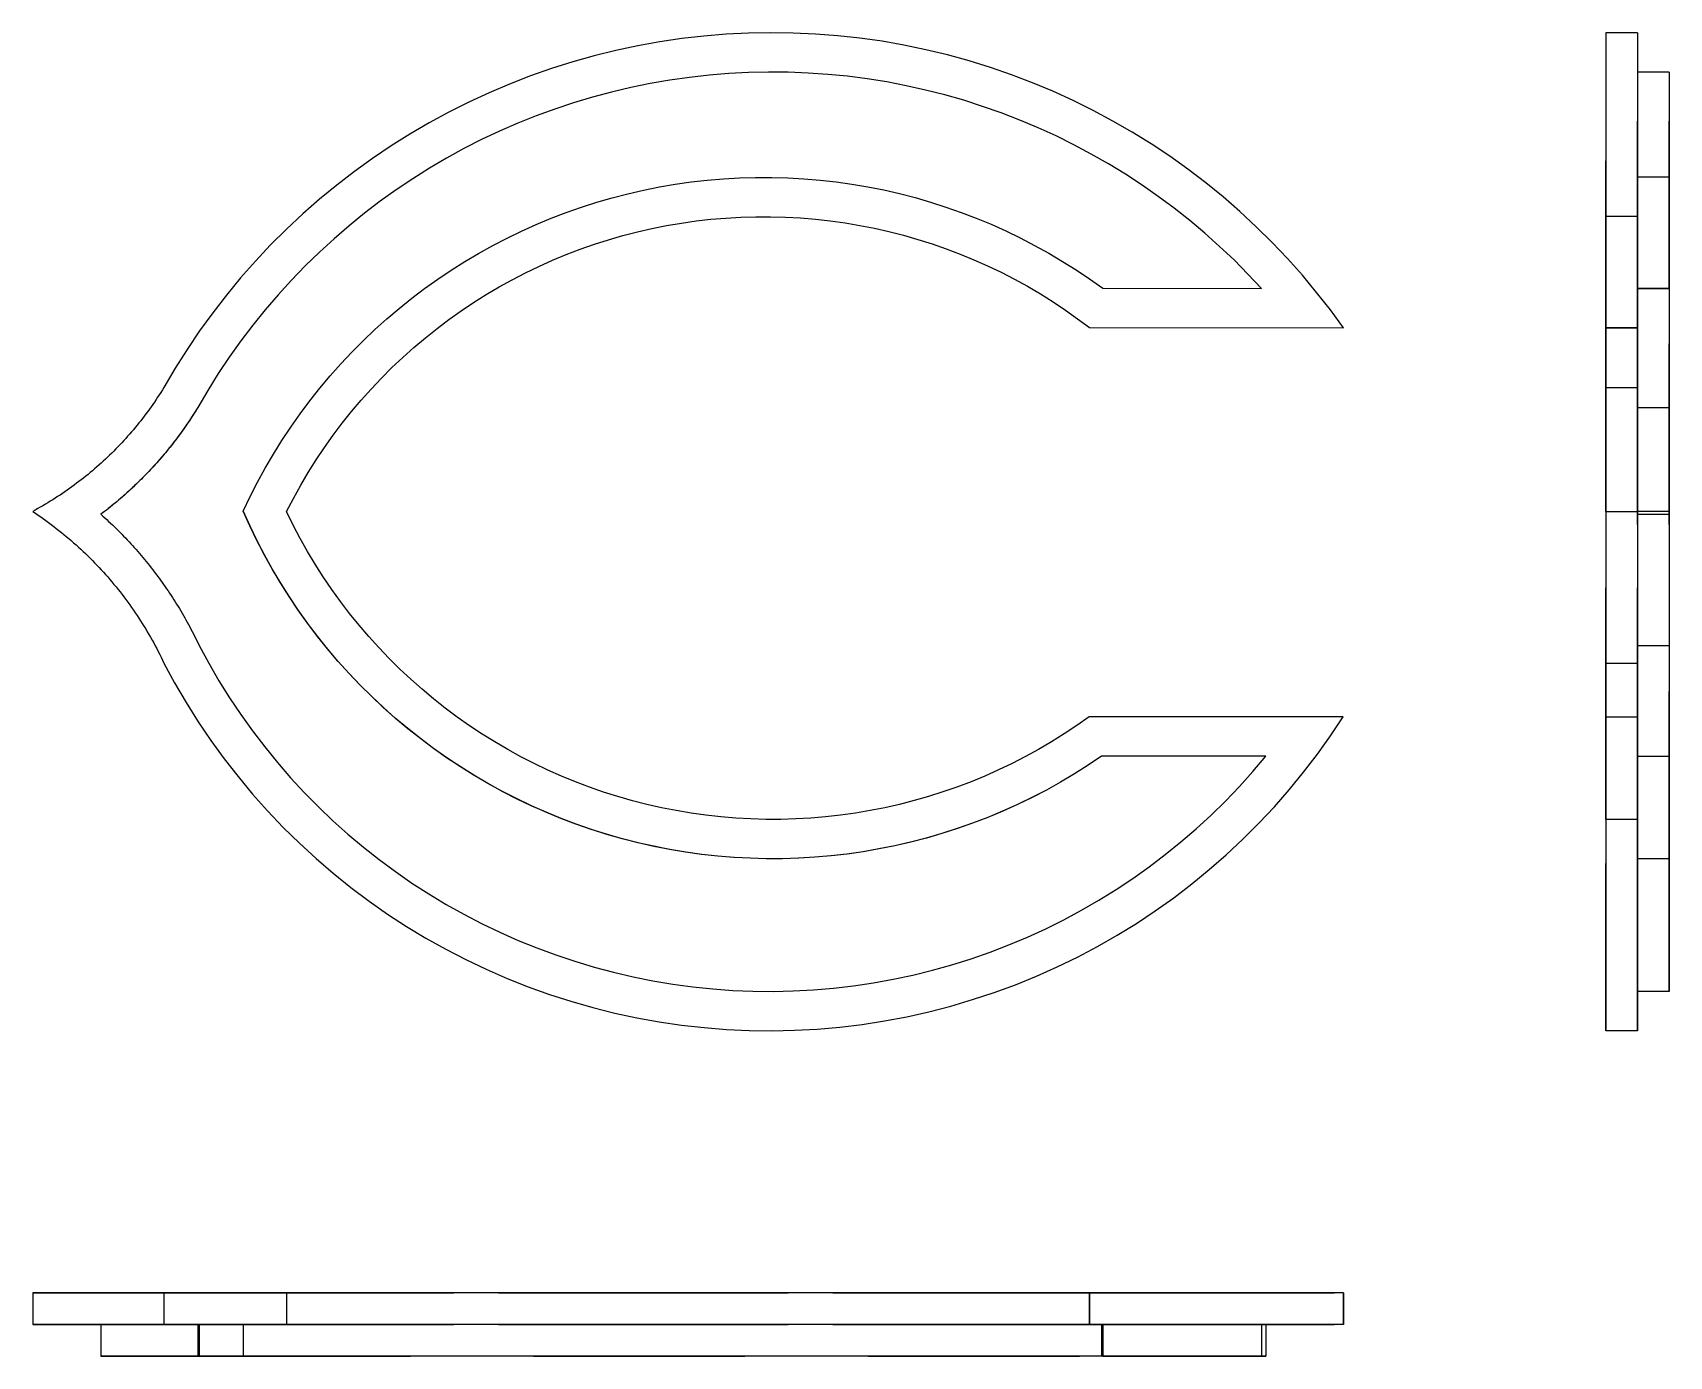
# Model space of a CAD drawing. Extents: x 0 to 0.979, y 0 to 0.792.
import ezdxf

# ---------------------------------------------------------------- set-up
doc = ezdxf.new("R2010")
doc.units = 0
doc.linetypes.add('HIDDEN', pattern=[0.039194, 0.026142, -0.013052])
for name, color, linetype in [('FRONT', 7, 'CONTINUOUS'), ('FRONT_HID', 7, 'HIDDEN'), ('LEFT', 7, 'CONTINUOUS'), ('LEFT_HID', 7, 'HIDDEN'), ('TOP', 7, 'CONTINUOUS'), ('TOP_HID', 7, 'HIDDEN')]:
    doc.layers.add(name, color=color, linetype=linetype)

msp = doc.modelspace()

# ---------------------------------------------------------------- linework, layer by layer
at = {"layer": 'FRONT'}
for p, q in [((0.361798, 0.783907), (0.348743, 0.781125)), ((0.374935, 0.786272), (0.361798, 0.783907)), ((0.388141, 0.788216), (0.374935, 0.786272)), ((0.401402, 0.789738), (0.388141, 0.788216)), ((0.414704, 0.790835), (0.401402, 0.789738)), ((0.428035, 0.791508), (0.414704, 0.790835)), ((0.441381, 0.791756), (0.428035, 0.791508)), ((0.454728, 0.791577), (0.441381, 0.791756)), ((0.468062, 0.790973), (0.454728, 0.791577)), ((0.48137, 0.789944), (0.468062, 0.790973)), ((0.494639, 0.78849), (0.48137, 0.789944)), ((0.507855, 0.786614), (0.494639, 0.78849)), ((0.521004, 0.784318), (0.507855, 0.786614)), ((0.534073, 0.781603), (0.521004, 0.784318)), ((0.322933, 0.774318), (0.310204, 0.770301)), ((0.335784, 0.777928), (0.322933, 0.774318)), ((0.348743, 0.781125), (0.335784, 0.777928)), ((0.547048, 0.778472), (0.534073, 0.781603)), ((0.559918, 0.774929), (0.547048, 0.778472)), ((0.572667, 0.770978), (0.559918, 0.774929)), ((0.297609, 0.76588), (0.285162, 0.761059)), ((0.310204, 0.770301), (0.297609, 0.76588)), ((0.585284, 0.766621), (0.572667, 0.770978)), ((0.597756, 0.761864), (0.585284, 0.766621)), ((0.272875, 0.755843), (0.260761, 0.750238)), ((0.285162, 0.761059), (0.272875, 0.755843)), ((0.61007, 0.756712), (0.597756, 0.761864)), ((0.622213, 0.75117), (0.61007, 0.756712)), ((0.248832, 0.74425), (0.2371, 0.737884)), ((0.260761, 0.750238), (0.248832, 0.74425)), ((0.634172, 0.745243), (0.622213, 0.75117)), ((0.645937, 0.738937), (0.634172, 0.745243)), ((0.2371, 0.737884), (0.225577, 0.731146)), ((0.657495, 0.73226), (0.645937, 0.738937)), ((0.225577, 0.731146), (0.214275, 0.724045)), ((0.668834, 0.725217), (0.657495, 0.73226)), ((0.679942, 0.717816), (0.668834, 0.725217)), ((0.203205, 0.716587), (0.192378, 0.708779)), ((0.214275, 0.724045), (0.203205, 0.716587)), ((0.690808, 0.710064), (0.679942, 0.717816)), ((0.192378, 0.708779), (0.181807, 0.70063)), ((0.701422, 0.701969), (0.690808, 0.710064)), ((0.181807, 0.70063), (0.1715, 0.692148)), ((0.711772, 0.69354), (0.701422, 0.701969)), ((0.1715, 0.692148), (0.16147, 0.683341)), ((0.721848, 0.684786), (0.711772, 0.69354)), ((0.16147, 0.683341), (0.151725, 0.674219)), ((0.370292, 0.674627), (0.379053, 0.676378)), ((0.379053, 0.676378), (0.387859, 0.677883)), ((0.387859, 0.677883), (0.396703, 0.67914)), ((0.396703, 0.67914), (0.40558, 0.68015)), ((0.40558, 0.68015), (0.414481, 0.680911)), ((0.414481, 0.680911), (0.4234, 0.681422)), ((0.4234, 0.681422), (0.43233, 0.681683)), ((0.43233, 0.681683), (0.441263, 0.681694)), ((0.441263, 0.681694), (0.450194, 0.681455)), ((0.450194, 0.681455), (0.459114, 0.680966)), ((0.459114, 0.680966), (0.468017, 0.680227)), ((0.468017, 0.680227), (0.476896, 0.679239)), ((0.476896, 0.679239), (0.485743, 0.678003)), ((0.485743, 0.678003), (0.494553, 0.67652)), ((0.494553, 0.67652), (0.503318, 0.674791)), ((0.731639, 0.675714), (0.721848, 0.684786)), ((0.741136, 0.666334), (0.731639, 0.675714)), ((0.151725, 0.674219), (0.142277, 0.664791)), ((0.335844, 0.665193), (0.344353, 0.667913)), ((0.344353, 0.667913), (0.352936, 0.670393)), ((0.352936, 0.670393), (0.361584, 0.672631)), ((0.361584, 0.672631), (0.370292, 0.674627)), ((0.503318, 0.674791), (0.51203, 0.672817)), ((0.51203, 0.672817), (0.520685, 0.6706)), ((0.520685, 0.6706), (0.529273, 0.668141)), ((0.529273, 0.668141), (0.53779, 0.665443)), ((0.750329, 0.656656), (0.741136, 0.666334)), ((0.142277, 0.664791), (0.133134, 0.655065)), ((0.310818, 0.655622), (0.319069, 0.659045)), ((0.319069, 0.659045), (0.327413, 0.662237)), ((0.327413, 0.662237), (0.335844, 0.665193)), ((0.53779, 0.665443), (0.546227, 0.662507)), ((0.546227, 0.662507), (0.554579, 0.659336)), ((0.554579, 0.659336), (0.562839, 0.655933)), ((0.562839, 0.655933), (0.571, 0.6523)), ((0.759208, 0.64669), (0.750329, 0.656656)), ((0.133134, 0.655065), (0.124306, 0.645054)), ((0.286683, 0.643984), (0.294619, 0.648088)), ((0.294619, 0.648088), (0.302665, 0.651968)), ((0.302665, 0.651968), (0.310818, 0.655622)), ((0.571, 0.6523), (0.579057, 0.648439)), ((0.579057, 0.648439), (0.587002, 0.644355)), ((0.767765, 0.636446), (0.759208, 0.64669)), ((0.124306, 0.645054), (0.115802, 0.634765)), ((0.271174, 0.635117), (0.278866, 0.639659)), ((0.278866, 0.639659), (0.286683, 0.643984)), ((0.587002, 0.644355), (0.59483, 0.640049)), ((0.59483, 0.640049), (0.602534, 0.635526)), ((0.775991, 0.625934), (0.767765, 0.636446)), ((0.115802, 0.634765), (0.10763, 0.624211)), ((0.256184, 0.625396), (0.263611, 0.630361)), ((0.263611, 0.630361), (0.271174, 0.635117)), ((0.602534, 0.635526), (0.610108, 0.630789)), ((0.610108, 0.630789), (0.617547, 0.625842)), ((0.10763, 0.624211), (0.0998, 0.613401)), ((0.241763, 0.614851), (0.2489, 0.620225)), ((0.2489, 0.620225), (0.256184, 0.625396)), ((0.617547, 0.625842), (0.624844, 0.620689)), ((0.624844, 0.620689), (0.631994, 0.615333)), ((0.783877, 0.615164), (0.775991, 0.625934)), ((0.0998, 0.613401), (0.092318, 0.602347)), ((0.227954, 0.603515), (0.234779, 0.60928)), ((0.234779, 0.60928), (0.241763, 0.614851)), ((0.631994, 0.615333), (0.783877, 0.615164)), ((0.092318, 0.602347), (0.085193, 0.59106)), ((0.214802, 0.591424), (0.221293, 0.597562)), ((0.221293, 0.597562), (0.227954, 0.603515)), ((0.085193, 0.59106), (0.078431, 0.579551)), ((0.208485, 0.585108), (0.214802, 0.591424)), ((0.077518, 0.578078), (0.076592, 0.576613)), ((0.078431, 0.579551), (0.077518, 0.578078)), ((0.196393, 0.571956), (0.202347, 0.578616)), ((0.202347, 0.578616), (0.208485, 0.585108)), ((0.070784, 0.567987), (0.069775, 0.566578)), ((0.071782, 0.569404), (0.070784, 0.567987)), ((0.072768, 0.57083), (0.071782, 0.569404)), ((0.073742, 0.572264), (0.072768, 0.57083)), ((0.074704, 0.573705), (0.073742, 0.572264)), ((0.075654, 0.575155), (0.074704, 0.573705)), ((0.076592, 0.576613), (0.075654, 0.575155)), ((0.190629, 0.565131), (0.196393, 0.571956)), ((0.063474, 0.558305), (0.062384, 0.556958)), ((0.064553, 0.559662), (0.063474, 0.558305)), ((0.06562, 0.561028), (0.064553, 0.559662)), ((0.066676, 0.562402), (0.06562, 0.561028)), ((0.06772, 0.563786), (0.066676, 0.562402)), ((0.068753, 0.565178), (0.06772, 0.563786)), ((0.069775, 0.566578), (0.068753, 0.565178)), ((0.179684, 0.55101), (0.185057, 0.558147)), ((0.185057, 0.558147), (0.190629, 0.565131)), ((0.055612, 0.549066), (0.054446, 0.547784)), ((0.056768, 0.550358), (0.055612, 0.549066)), ((0.057913, 0.551659), (0.056768, 0.550358)), ((0.059048, 0.55297), (0.057913, 0.551659)), ((0.060171, 0.55429), (0.059048, 0.55297)), ((0.061283, 0.555619), (0.060171, 0.55429)), ((0.062384, 0.556958), (0.061283, 0.555619)), ((0.174512, 0.543726), (0.179684, 0.55101)), ((0.045986, 0.539089), (0.044737, 0.537888)), ((0.047226, 0.540301), (0.045986, 0.539089)), ((0.048455, 0.541523), (0.047226, 0.540301)), ((0.049674, 0.542755), (0.048455, 0.541523)), ((0.050883, 0.543998), (0.049674, 0.542755)), ((0.052081, 0.54525), (0.050883, 0.543998)), ((0.053269, 0.546512), (0.052081, 0.54525)), ((0.054446, 0.547784), (0.053269, 0.546512)), ((0.169546, 0.5363), (0.174512, 0.543726)), ((0.034391, 0.52866), (0.033055, 0.527555)), ((0.035717, 0.529775), (0.034391, 0.52866)), ((0.037035, 0.530902), (0.035717, 0.529775)), ((0.038343, 0.532039), (0.037035, 0.530902)), ((0.039641, 0.533188), (0.038343, 0.532039)), ((0.04093, 0.534347), (0.039641, 0.533188)), ((0.042209, 0.535516), (0.04093, 0.534347)), ((0.043478, 0.536697), (0.042209, 0.535516)), ((0.044737, 0.537888), (0.043478, 0.536697)), ((0.160248, 0.521044), (0.164791, 0.528737)), ((0.164791, 0.528737), (0.169546, 0.5363)), ((0.022047, 0.519128), (0.020632, 0.518126)), ((0.023453, 0.520141), (0.022047, 0.519128)), ((0.024851, 0.521166), (0.023453, 0.520141)), ((0.02624, 0.522202), (0.024851, 0.521166)), ((0.027621, 0.52325), (0.02624, 0.522202)), ((0.028993, 0.524309), (0.027621, 0.52325)), ((0.030356, 0.52538), (0.028993, 0.524309)), ((0.03171, 0.526462), (0.030356, 0.52538)), ((0.033055, 0.527555), (0.03171, 0.526462)), ((0.155924, 0.513227), (0.160248, 0.521044)), ((0.007538, 0.509655), (0.006045, 0.508774)), ((0.009024, 0.510547), (0.007538, 0.509655)), ((0.010502, 0.511452), (0.009024, 0.510547)), ((0.011973, 0.512369), (0.010502, 0.511452)), ((0.013436, 0.513299), (0.011973, 0.512369)), ((0.014891, 0.51424), (0.013436, 0.513299)), ((0.016338, 0.515194), (0.014891, 0.51424)), ((0.017778, 0.516159), (0.016338, 0.515194)), ((0.019209, 0.517137), (0.017778, 0.516159)), ((0.020632, 0.518126), (0.019209, 0.517137)), ((0.151819, 0.505292), (0.155924, 0.513227)), ((0.001522, 0.506209), (0, 0.505379)), ((0, 0.505379), (0.001604, 0.504311)), ((0.003036, 0.507052), (0.001522, 0.506209)), ((0.001604, 0.504311), (0.003199, 0.503229)), ((0.004544, 0.507907), (0.003036, 0.507052)), ((0.003199, 0.503229), (0.004784, 0.502133)), ((0.006045, 0.508774), (0.004544, 0.507907)), ((0.004784, 0.502133), (0.00636, 0.501023)), ((0.00636, 0.501023), (0.007926, 0.4999)), ((0.007926, 0.4999), (0.009482, 0.498763)), ((0.15577, 0.497238), (0.151819, 0.505292)), ((0.009482, 0.498763), (0.011028, 0.497612)), ((0.011028, 0.497612), (0.012564, 0.496448)), ((0.012564, 0.496448), (0.01409, 0.495271)), ((0.01409, 0.495271), (0.015606, 0.49408)), ((0.015606, 0.49408), (0.017111, 0.492876)), ((0.017111, 0.492876), (0.018605, 0.49166)), ((0.018605, 0.49166), (0.020089, 0.49043)), ((0.020089, 0.49043), (0.021562, 0.489187)), ((0.159944, 0.489296), (0.15577, 0.497238)), ((0.021562, 0.489187), (0.023025, 0.487931)), ((0.023025, 0.487931), (0.024476, 0.486663)), ((0.024476, 0.486663), (0.025916, 0.485382)), ((0.025916, 0.485382), (0.027345, 0.484089)), ((0.027345, 0.484089), (0.028762, 0.482783)), ((0.028762, 0.482783), (0.030168, 0.481465)), ((0.030168, 0.481465), (0.031563, 0.480135)), ((0.031563, 0.480135), (0.032946, 0.478792)), ((0.164337, 0.481474), (0.159944, 0.489296)), ((0.168947, 0.473777), (0.164337, 0.481474)), ((0.032946, 0.478792), (0.034317, 0.477438)), ((0.034317, 0.477438), (0.035676, 0.476072)), ((0.035676, 0.476072), (0.037023, 0.474694)), ((0.037023, 0.474694), (0.038359, 0.473304)), ((0.038359, 0.473304), (0.039682, 0.471902)), ((0.039682, 0.471902), (0.040992, 0.47049)), ((0.040992, 0.47049), (0.042291, 0.469065)), ((0.17377, 0.466212), (0.168947, 0.473777)), ((0.042291, 0.469065), (0.043577, 0.46763)), ((0.043577, 0.46763), (0.04485, 0.466183)), ((0.04485, 0.466183), (0.046111, 0.464725)), ((0.046111, 0.464725), (0.047359, 0.463257)), ((0.047359, 0.463257), (0.048594, 0.461777)), ((0.048594, 0.461777), (0.049816, 0.460287)), ((0.049816, 0.460287), (0.051025, 0.458786)), ((0.178801, 0.458785), (0.17377, 0.466212)), ((0.051025, 0.458786), (0.052221, 0.457275)), ((0.052221, 0.457275), (0.053404, 0.455753)), ((0.053404, 0.455753), (0.054574, 0.454221)), ((0.054574, 0.454221), (0.05573, 0.452679)), ((0.05573, 0.452679), (0.056872, 0.451127)), ((0.056872, 0.451127), (0.058001, 0.449565)), ((0.184038, 0.4515), (0.178801, 0.458785)), ((0.189476, 0.444364), (0.184038, 0.4515)), ((0.058001, 0.449565), (0.059117, 0.447994)), ((0.059117, 0.447994), (0.060218, 0.446412)), ((0.060218, 0.446412), (0.061306, 0.444821)), ((0.061306, 0.444821), (0.06238, 0.443221)), ((0.06238, 0.443221), (0.06344, 0.441611)), ((0.06344, 0.441611), (0.064485, 0.439992)), ((0.19511, 0.437383), (0.189476, 0.444364)), ((0.064485, 0.439992), (0.065517, 0.438364)), ((0.065517, 0.438364), (0.066534, 0.436727)), ((0.066534, 0.436727), (0.067537, 0.435082)), ((0.067537, 0.435082), (0.068526, 0.433427)), ((0.068526, 0.433427), (0.0695, 0.431765)), ((0.0695, 0.431765), (0.07046, 0.430093)), ((0.200937, 0.430561), (0.19511, 0.437383)), ((0.07046, 0.430093), (0.071405, 0.428414)), ((0.071405, 0.428414), (0.072335, 0.426726)), ((0.072335, 0.426726), (0.073251, 0.42503)), ((0.073251, 0.42503), (0.074152, 0.423326)), ((0.074152, 0.423326), (0.075038, 0.421614)), ((0.075038, 0.421614), (0.075909, 0.419895)), ((0.206952, 0.423904), (0.200937, 0.430561)), ((0.21315, 0.417418), (0.206952, 0.423904)), ((0.075909, 0.419895), (0.076765, 0.418168)), ((0.076765, 0.418168), (0.077606, 0.416434)), ((0.077606, 0.416434), (0.078431, 0.414693)), ((0.078431, 0.414693), (0.084867, 0.402775)), ((0.219526, 0.411107), (0.21315, 0.417418)), ((0.226076, 0.404976), (0.219526, 0.411107)), ((0.084867, 0.402775), (0.091695, 0.391078)), ((0.232794, 0.39903), (0.226076, 0.404976)), ((0.239675, 0.393273), (0.232794, 0.39903)), ((0.246714, 0.387711), (0.239675, 0.393273)), ((0.091695, 0.391078), (0.098908, 0.379614)), ((0.253905, 0.382347), (0.246714, 0.387711)), ((0.261244, 0.377186), (0.253905, 0.382347)), ((0.63168, 0.382461), (0.624345, 0.377295)), ((0.783563, 0.382461), (0.63168, 0.382461)), ((0.776066, 0.371181), (0.783563, 0.382461)), ((0.098908, 0.379614), (0.106498, 0.368396)), ((0.268723, 0.372231), (0.261244, 0.377186)), ((0.276337, 0.367486), (0.268723, 0.372231)), ((0.616869, 0.372336), (0.609257, 0.367587)), ((0.624345, 0.377295), (0.616869, 0.372336)), ((0.106498, 0.368396), (0.114456, 0.357436)), ((0.28408, 0.362956), (0.276337, 0.367486)), ((0.291947, 0.358643), (0.28408, 0.362956)), ((0.601516, 0.363052), (0.593652, 0.358734)), ((0.609257, 0.367587), (0.601516, 0.363052)), ((0.7682, 0.360155), (0.776066, 0.371181)), ((0.114456, 0.357436), (0.122774, 0.346746)), ((0.299931, 0.354551), (0.291947, 0.358643)), ((0.308026, 0.350683), (0.299931, 0.354551)), ((0.585671, 0.354637), (0.577578, 0.350765)), ((0.593652, 0.358734), (0.585671, 0.354637)), ((0.759971, 0.349397), (0.7682, 0.360155)), ((0.122774, 0.346746), (0.131443, 0.336339)), ((0.316226, 0.347042), (0.308026, 0.350683)), ((0.324524, 0.343632), (0.316226, 0.347042)), ((0.332914, 0.340454), (0.324524, 0.343632)), ((0.561085, 0.343703), (0.552697, 0.34052)), ((0.569381, 0.347119), (0.561085, 0.343703)), ((0.577578, 0.350765), (0.569381, 0.347119)), ((0.751389, 0.338918), (0.759971, 0.349397)), ((0.131443, 0.336339), (0.140452, 0.326226)), ((0.341389, 0.337511), (0.332914, 0.340454)), ((0.349942, 0.334805), (0.341389, 0.337511)), ((0.358568, 0.332339), (0.349942, 0.334805)), ((0.535672, 0.334861), (0.527047, 0.33239)), ((0.544224, 0.337572), (0.535672, 0.334861)), ((0.552697, 0.34052), (0.544224, 0.337572)), ((0.742465, 0.32873), (0.751389, 0.338918)), ((0.140452, 0.326226), (0.149792, 0.316417)), ((0.36726, 0.330114), (0.358568, 0.332339)), ((0.37601, 0.328133), (0.36726, 0.330114)), ((0.384811, 0.326396), (0.37601, 0.328133)), ((0.393658, 0.324905), (0.384811, 0.326396)), ((0.402543, 0.323661), (0.393658, 0.324905)), ((0.411459, 0.322665), (0.402543, 0.323661)), ((0.483078, 0.323685), (0.474162, 0.322684)), ((0.491962, 0.324934), (0.483078, 0.323685)), ((0.500808, 0.326431), (0.491962, 0.324934)), ((0.509608, 0.328173), (0.500808, 0.326431)), ((0.518357, 0.33016), (0.509608, 0.328173)), ((0.527047, 0.33239), (0.518357, 0.33016)), ((0.733206, 0.318844), (0.742465, 0.32873)), ((0.149792, 0.316417), (0.159453, 0.306924)), ((0.4204, 0.321919), (0.411459, 0.322665)), ((0.429357, 0.321421), (0.4204, 0.321919)), ((0.438325, 0.321174), (0.429357, 0.321421)), ((0.447297, 0.321177), (0.438325, 0.321174)), ((0.456265, 0.321429), (0.447297, 0.321177)), ((0.465222, 0.321932), (0.456265, 0.321429)), ((0.474162, 0.322684), (0.465222, 0.321932)), ((0.723624, 0.309271), (0.733206, 0.318844)), ((0.159453, 0.306924), (0.169424, 0.297757)), ((0.71373, 0.300021), (0.723624, 0.309271)), ((0.169424, 0.297757), (0.179694, 0.288927)), ((0.703534, 0.291106), (0.71373, 0.300021)), ((0.179694, 0.288927), (0.190252, 0.280443)), ((0.693047, 0.282534), (0.703534, 0.291106)), ((0.190252, 0.280443), (0.201086, 0.272313)), ((0.671249, 0.266458), (0.682281, 0.274315)), ((0.682281, 0.274315), (0.693047, 0.282534)), ((0.201086, 0.272313), (0.212183, 0.264549)), ((0.212183, 0.264549), (0.223533, 0.257157)), ((0.659961, 0.258972), (0.671249, 0.266458)), ((0.223533, 0.257157), (0.235122, 0.250146)), ((0.648431, 0.251865), (0.659961, 0.258972)), ((0.235122, 0.250146), (0.246937, 0.243525)), ((0.624694, 0.23882), (0.636671, 0.245145)), ((0.636671, 0.245145), (0.648431, 0.251865)), ((0.246937, 0.243525), (0.258966, 0.237299)), ((0.258966, 0.237299), (0.271195, 0.231476)), ((0.612514, 0.232896), (0.624694, 0.23882)), ((0.271195, 0.231476), (0.28361, 0.226063)), ((0.28361, 0.226063), (0.296199, 0.221065)), ((0.587597, 0.222277), (0.600144, 0.227379)), ((0.600144, 0.227379), (0.612514, 0.232896)), ((0.296199, 0.221065), (0.308947, 0.216488)), ((0.308947, 0.216488), (0.321839, 0.212337)), ((0.562031, 0.213336), (0.574888, 0.217594)), ((0.574888, 0.217594), (0.587597, 0.222277)), ((0.321839, 0.212337), (0.334863, 0.208617)), ((0.334863, 0.208617), (0.348003, 0.205331)), ((0.522709, 0.203156), (0.535926, 0.206113)), ((0.535926, 0.206113), (0.549039, 0.209508)), ((0.549039, 0.209508), (0.562031, 0.213336)), ((0.348003, 0.205331), (0.361244, 0.202484)), ((0.361244, 0.202484), (0.374573, 0.200078)), ((0.374573, 0.200078), (0.387975, 0.198116)), ((0.387975, 0.198116), (0.401434, 0.196601)), ((0.401434, 0.196601), (0.414937, 0.195533)), ((0.455552, 0.195028), (0.469076, 0.195759)), ((0.469076, 0.195759), (0.482569, 0.196938)), ((0.482569, 0.196938), (0.496016, 0.198566)), ((0.496016, 0.198566), (0.5094, 0.200639)), ((0.5094, 0.200639), (0.522709, 0.203156)), ((0.414937, 0.195533), (0.428467, 0.194915)), ((0.428467, 0.194915), (0.44201, 0.194746)), ((0.44201, 0.194746), (0.455552, 0.195028))]:
    msp.add_line(p, q, dxfattribs=at)
at = {"layer": 'FRONT_HID', "linetype": 'HIDDEN'}
for p, q in [((0.38096, 0.763399), (0.369288, 0.761378)), ((0.38096, 0.763399), (0.369288, 0.761378)), ((0.392687, 0.765068), (0.38096, 0.763399)), ((0.392687, 0.765068), (0.38096, 0.763399)), ((0.40446, 0.766385), (0.392687, 0.765068)), ((0.40446, 0.766385), (0.392687, 0.765068)), ((0.416266, 0.767348), (0.40446, 0.766385)), ((0.416266, 0.767348), (0.40446, 0.766385)), ((0.428096, 0.767957), (0.416266, 0.767348)), ((0.428096, 0.767957), (0.416266, 0.767348)), ((0.439939, 0.76821), (0.428096, 0.767957)), ((0.439939, 0.76821), (0.428096, 0.767957)), ((0.451785, 0.768108), (0.439939, 0.76821)), ((0.451785, 0.768108), (0.439939, 0.76821)), ((0.463622, 0.767651), (0.451785, 0.768108)), ((0.463622, 0.767651), (0.451785, 0.768108)), ((0.47544, 0.766838), (0.463622, 0.767651)), ((0.47544, 0.766838), (0.463622, 0.767651)), ((0.487228, 0.765672), (0.47544, 0.766838)), ((0.487228, 0.765672), (0.47544, 0.766838)), ((0.498976, 0.764152), (0.487228, 0.765672)), ((0.498976, 0.764152), (0.487228, 0.765672)), ((0.510673, 0.762281), (0.498976, 0.764152)), ((0.510673, 0.762281), (0.498976, 0.764152)), ((0.346151, 0.756291), (0.334708, 0.75323)), ((0.346151, 0.756291), (0.334708, 0.75323)), ((0.357681, 0.759008), (0.346151, 0.756291)), ((0.357681, 0.759008), (0.346151, 0.756291)), ((0.369288, 0.761378), (0.357681, 0.759008)), ((0.369288, 0.761378), (0.357681, 0.759008)), ((0.522308, 0.760059), (0.510673, 0.762281)), ((0.522308, 0.760059), (0.510673, 0.762281)), ((0.533872, 0.75749), (0.522308, 0.760059)), ((0.533872, 0.75749), (0.522308, 0.760059)), ((0.545353, 0.754574), (0.533872, 0.75749)), ((0.545353, 0.754574), (0.533872, 0.75749)), ((0.556742, 0.751316), (0.545353, 0.754574)), ((0.556742, 0.751316), (0.545353, 0.754574)), ((0.312123, 0.746084), (0.301001, 0.742006)), ((0.312123, 0.746084), (0.301001, 0.742006)), ((0.323362, 0.749826), (0.312123, 0.746084)), ((0.323362, 0.749826), (0.312123, 0.746084)), ((0.334708, 0.75323), (0.323362, 0.749826)), ((0.334708, 0.75323), (0.323362, 0.749826)), ((0.568028, 0.747717), (0.556742, 0.751316)), ((0.568028, 0.747717), (0.556742, 0.751316)), ((0.579201, 0.743781), (0.568028, 0.747717)), ((0.579201, 0.743781), (0.568028, 0.747717)), ((0.590251, 0.739512), (0.579201, 0.743781)), ((0.590251, 0.739512), (0.579201, 0.743781)), ((0.290007, 0.737596), (0.27915, 0.732858)), ((0.290007, 0.737596), (0.27915, 0.732858)), ((0.301001, 0.742006), (0.290007, 0.737596)), ((0.301001, 0.742006), (0.290007, 0.737596)), ((0.601167, 0.734914), (0.590251, 0.739512)), ((0.601167, 0.734914), (0.590251, 0.739512)), ((0.611941, 0.729989), (0.601167, 0.734914)), ((0.611941, 0.729989), (0.601167, 0.734914)), ((0.26844, 0.727797), (0.257886, 0.722416)), ((0.26844, 0.727797), (0.257886, 0.722416)), ((0.27915, 0.732858), (0.26844, 0.727797)), ((0.27915, 0.732858), (0.26844, 0.727797)), ((0.622562, 0.724744), (0.611941, 0.729989)), ((0.622562, 0.724744), (0.611941, 0.729989)), ((0.633022, 0.719183), (0.622562, 0.724744)), ((0.633022, 0.719183), (0.622562, 0.724744)), ((0.247499, 0.716722), (0.237287, 0.710718)), ((0.247499, 0.716722), (0.237287, 0.710718)), ((0.257886, 0.722416), (0.247499, 0.716722)), ((0.257886, 0.722416), (0.247499, 0.716722)), ((0.643309, 0.71331), (0.633022, 0.719183)), ((0.643309, 0.71331), (0.633022, 0.719183)), ((0.237287, 0.710718), (0.22726, 0.704411)), ((0.237287, 0.710718), (0.22726, 0.704411)), ((0.412983, 0.704403), (0.422612, 0.704949)), ((0.412983, 0.704403), (0.422612, 0.704949)), ((0.422612, 0.704949), (0.432252, 0.705223)), ((0.422612, 0.704949), (0.432252, 0.705223)), ((0.432252, 0.705223), (0.441896, 0.705227)), ((0.432252, 0.705223), (0.441896, 0.705227)), ((0.441896, 0.705227), (0.451536, 0.704958)), ((0.441896, 0.705227), (0.451536, 0.704958)), ((0.451536, 0.704958), (0.461165, 0.704419)), ((0.451536, 0.704958), (0.461165, 0.704419)), ((0.653416, 0.707131), (0.643309, 0.71331)), ((0.653416, 0.707131), (0.643309, 0.71331)), ((0.663333, 0.700652), (0.653416, 0.707131)), ((0.663333, 0.700652), (0.653416, 0.707131)), ((0.217427, 0.697806), (0.207796, 0.690909)), ((0.217427, 0.697806), (0.207796, 0.690909)), ((0.22726, 0.704411), (0.217427, 0.697806)), ((0.22726, 0.704411), (0.217427, 0.697806)), ((0.346545, 0.693048), (0.35588, 0.695469)), ((0.346545, 0.693048), (0.35588, 0.695469)), ((0.35588, 0.695469), (0.36528, 0.697626)), ((0.35588, 0.695469), (0.36528, 0.697626)), ((0.36528, 0.697626), (0.374737, 0.699518)), ((0.36528, 0.697626), (0.374737, 0.699518)), ((0.374737, 0.699518), (0.384243, 0.701142)), ((0.374737, 0.699518), (0.384243, 0.701142)), ((0.384243, 0.701142), (0.393791, 0.702499)), ((0.384243, 0.701142), (0.393791, 0.702499)), ((0.393791, 0.702499), (0.403374, 0.703586)), ((0.393791, 0.702499), (0.403374, 0.703586)), ((0.403374, 0.703586), (0.412983, 0.704403)), ((0.403374, 0.703586), (0.412983, 0.704403)), ((0.461165, 0.704419), (0.470775, 0.703609)), ((0.461165, 0.704419), (0.470775, 0.703609)), ((0.470775, 0.703609), (0.480358, 0.702528)), ((0.470775, 0.703609), (0.480358, 0.702528)), ((0.480358, 0.702528), (0.489908, 0.701178)), ((0.480358, 0.702528), (0.489908, 0.701178)), ((0.489908, 0.701178), (0.499415, 0.69956)), ((0.489908, 0.701178), (0.499415, 0.69956)), ((0.499415, 0.69956), (0.508873, 0.697675)), ((0.499415, 0.69956), (0.508873, 0.697675)), ((0.508873, 0.697675), (0.518274, 0.695524)), ((0.508873, 0.697675), (0.518274, 0.695524)), ((0.518274, 0.695524), (0.527611, 0.69311)), ((0.518274, 0.695524), (0.527611, 0.69311)), ((0.673051, 0.693878), (0.663333, 0.700652)), ((0.673051, 0.693878), (0.663333, 0.700652)), ((0.207796, 0.690909), (0.198377, 0.683726)), ((0.207796, 0.690909), (0.198377, 0.683726)), ((0.319, 0.684223), (0.328097, 0.687423)), ((0.319, 0.684223), (0.328097, 0.687423)), ((0.328097, 0.687423), (0.337282, 0.690365)), ((0.328097, 0.687423), (0.337282, 0.690365)), ((0.337282, 0.690365), (0.346545, 0.693048)), ((0.337282, 0.690365), (0.346545, 0.693048)), ((0.527611, 0.69311), (0.536876, 0.690433)), ((0.527611, 0.69311), (0.536876, 0.690433)), ((0.536876, 0.690433), (0.546062, 0.687497)), ((0.536876, 0.690433), (0.546062, 0.687497)), ((0.546062, 0.687497), (0.555162, 0.684303)), ((0.546062, 0.687497), (0.555162, 0.684303)), ((0.682561, 0.686816), (0.673051, 0.693878)), ((0.682561, 0.686816), (0.673051, 0.693878)), ((0.691855, 0.679472), (0.682561, 0.686816)), ((0.691855, 0.679472), (0.682561, 0.686816)), ((0.189177, 0.676263), (0.180205, 0.668528)), ((0.189177, 0.676263), (0.180205, 0.668528)), ((0.198377, 0.683726), (0.189177, 0.676263)), ((0.198377, 0.683726), (0.189177, 0.676263)), ((0.292297, 0.673106), (0.301092, 0.677062)), ((0.292297, 0.673106), (0.301092, 0.677062)), ((0.301092, 0.677062), (0.309996, 0.680768)), ((0.301092, 0.677062), (0.309996, 0.680768)), ((0.309996, 0.680768), (0.319, 0.684223)), ((0.309996, 0.680768), (0.319, 0.684223)), ((0.555162, 0.684303), (0.564169, 0.680855)), ((0.555162, 0.684303), (0.564169, 0.680855)), ((0.564169, 0.680855), (0.573075, 0.677154)), ((0.564169, 0.680855), (0.573075, 0.677154)), ((0.573075, 0.677154), (0.581873, 0.673204)), ((0.573075, 0.677154), (0.581873, 0.673204)), ((0.700925, 0.671852), (0.691855, 0.679472)), ((0.700925, 0.671852), (0.691855, 0.679472)), ((0.180205, 0.668528), (0.17147, 0.660527)), ((0.180205, 0.668528), (0.17147, 0.660527)), ((0.275058, 0.664459), (0.283617, 0.668904)), ((0.275058, 0.664459), (0.283617, 0.668904)), ((0.283617, 0.668904), (0.292297, 0.673106)), ((0.283617, 0.668904), (0.292297, 0.673106)), ((0.581873, 0.673204), (0.590556, 0.669008)), ((0.581873, 0.673204), (0.590556, 0.669008)), ((0.590556, 0.669008), (0.599118, 0.664569)), ((0.590556, 0.669008), (0.599118, 0.664569)), ((0.709762, 0.663963), (0.700925, 0.671852)), ((0.709762, 0.663963), (0.700925, 0.671852)), ((0.17147, 0.660527), (0.162978, 0.652268)), ((0.17147, 0.660527), (0.162978, 0.652268)), ((0.258332, 0.654856), (0.266627, 0.659775)), ((0.258332, 0.654856), (0.266627, 0.659775)), ((0.266627, 0.659775), (0.275058, 0.664459)), ((0.266627, 0.659775), (0.275058, 0.664459)), ((0.599118, 0.664569), (0.607551, 0.659891)), ((0.599118, 0.664569), (0.607551, 0.659891)), ((0.607551, 0.659891), (0.61585, 0.654978)), ((0.607551, 0.659891), (0.61585, 0.654978)), ((0.718358, 0.655813), (0.709762, 0.663963)), ((0.718358, 0.655813), (0.709762, 0.663963)), ((0.726706, 0.647409), (0.718358, 0.655813)), ((0.726706, 0.647409), (0.718358, 0.655813)), ((0.162978, 0.652268), (0.154738, 0.643758)), ((0.162978, 0.652268), (0.154738, 0.643758)), ((0.242174, 0.644327), (0.250179, 0.649705)), ((0.242174, 0.644327), (0.250179, 0.649705)), ((0.250179, 0.649705), (0.258332, 0.654856)), ((0.250179, 0.649705), (0.258332, 0.654856)), ((0.61585, 0.654978), (0.624006, 0.649832)), ((0.61585, 0.654978), (0.624006, 0.649832)), ((0.624006, 0.649832), (0.632015, 0.644459)), ((0.624006, 0.649832), (0.632015, 0.644459)), ((0.734798, 0.638758), (0.726706, 0.647409)), ((0.734798, 0.638758), (0.726706, 0.647409)), ((0.154738, 0.643758), (0.146757, 0.635004)), ((0.154738, 0.643758), (0.146757, 0.635004)), ((0.226634, 0.632905), (0.234324, 0.638725)), ((0.226634, 0.632905), (0.234324, 0.638725)), ((0.234324, 0.638725), (0.242174, 0.644327)), ((0.234324, 0.638725), (0.242174, 0.644327)), ((0.632015, 0.644459), (0.63987, 0.638863)), ((0.632015, 0.644459), (0.63987, 0.638863)), ((0.63987, 0.638863), (0.734798, 0.638758)), ((0.63987, 0.638863), (0.734798, 0.638758)), ((0.146757, 0.635004), (0.139042, 0.626015)), ((0.146757, 0.635004), (0.139042, 0.626015)), ((0.211761, 0.620627), (0.219111, 0.626871)), ((0.211761, 0.620627), (0.219111, 0.626871)), ((0.219111, 0.626871), (0.226634, 0.632905)), ((0.219111, 0.626871), (0.226634, 0.632905)), ((0.131601, 0.616799), (0.124439, 0.607363)), ((0.131601, 0.616799), (0.124439, 0.607363)), ((0.139042, 0.626015), (0.131601, 0.616799)), ((0.139042, 0.626015), (0.131601, 0.616799)), ((0.20459, 0.614178), (0.211761, 0.620627)), ((0.20459, 0.614178), (0.211761, 0.620627)), ((0.124439, 0.607363), (0.117564, 0.597717)), ((0.124439, 0.607363), (0.117564, 0.597717)), ((0.190806, 0.600689), (0.197603, 0.607531)), ((0.190806, 0.600689), (0.197603, 0.607531)), ((0.197603, 0.607531), (0.20459, 0.614178)), ((0.197603, 0.607531), (0.20459, 0.614178)), ((0.117564, 0.597717), (0.110981, 0.587868)), ((0.117564, 0.597717), (0.110981, 0.587868)), ((0.184204, 0.593659), (0.190806, 0.600689)), ((0.184204, 0.593659), (0.190806, 0.600689)), ((0.110981, 0.587868), (0.104696, 0.577827)), ((0.110981, 0.587868), (0.104696, 0.577827)), ((0.177803, 0.586445), (0.184204, 0.593659)), ((0.177803, 0.586445), (0.184204, 0.593659)), ((0.104696, 0.577827), (0.098716, 0.567602)), ((0.104696, 0.577827), (0.098716, 0.567602)), ((0.165623, 0.571492), (0.171608, 0.579055)), ((0.165623, 0.571492), (0.171608, 0.579055)), ((0.171608, 0.579055), (0.177803, 0.586445)), ((0.171608, 0.579055), (0.177803, 0.586445)), ((0.098716, 0.567602), (0.097993, 0.566429)), ((0.098716, 0.567602), (0.098016, 0.566466)), ((0.159853, 0.563765), (0.165623, 0.571492)), ((0.159853, 0.563765), (0.165623, 0.571492)), ((0.092743, 0.558341), (0.091966, 0.557204)), ((0.09294, 0.558632), (0.092189, 0.557529)), ((0.093514, 0.559483), (0.092743, 0.558341)), ((0.093684, 0.559738), (0.09294, 0.558632)), ((0.094277, 0.56063), (0.093514, 0.559483)), ((0.094422, 0.560849), (0.093684, 0.559738)), ((0.095034, 0.561781), (0.094277, 0.56063)), ((0.095154, 0.561964), (0.094422, 0.560849)), ((0.095784, 0.562936), (0.095034, 0.561781)), ((0.095879, 0.563084), (0.095154, 0.561964)), ((0.096528, 0.564096), (0.095784, 0.562936)), ((0.096598, 0.564207), (0.095879, 0.563084)), ((0.097264, 0.56526), (0.096528, 0.564096)), ((0.097311, 0.565335), (0.096598, 0.564207)), ((0.097993, 0.566429), (0.097264, 0.56526)), ((0.098016, 0.566466), (0.097311, 0.565335)), ((0.154303, 0.555878), (0.159853, 0.563765)), ((0.154303, 0.555878), (0.159853, 0.563765)), ((0.085506, 0.548277), (0.084669, 0.547182)), ((0.085956, 0.54887), (0.085149, 0.547809)), ((0.086337, 0.549376), (0.085506, 0.548277)), ((0.086757, 0.549937), (0.085956, 0.54887)), ((0.087161, 0.550479), (0.086337, 0.549376)), ((0.087552, 0.551008), (0.086757, 0.549937)), ((0.087978, 0.551588), (0.087161, 0.550479)), ((0.08834, 0.552084), (0.087552, 0.551008)), ((0.088789, 0.552702), (0.087978, 0.551588)), ((0.089122, 0.553164), (0.08834, 0.552084)), ((0.089593, 0.55382), (0.088789, 0.552702)), ((0.089898, 0.554249), (0.089122, 0.553164)), ((0.090391, 0.554944), (0.089593, 0.55382)), ((0.090668, 0.555338), (0.089898, 0.554249)), ((0.091181, 0.556072), (0.090391, 0.554944)), ((0.091432, 0.556431), (0.090668, 0.555338)), ((0.091966, 0.557204), (0.091181, 0.556072)), ((0.092189, 0.557529), (0.091432, 0.556431)), ((0.148977, 0.547837), (0.154303, 0.555878)), ((0.148977, 0.547837), (0.154303, 0.555878)), ((0.077615, 0.538465), (0.076749, 0.537452)), ((0.077741, 0.538613), (0.076846, 0.537565)), ((0.078476, 0.539484), (0.077615, 0.538465)), ((0.078629, 0.539666), (0.077741, 0.538613)), ((0.079331, 0.540508), (0.078476, 0.539484)), ((0.079511, 0.540724), (0.078629, 0.539666)), ((0.08018, 0.541536), (0.079331, 0.540508)), ((0.080387, 0.541788), (0.079511, 0.540724)), ((0.081023, 0.54257), (0.08018, 0.541536)), ((0.081256, 0.542857), (0.080387, 0.541788)), ((0.081861, 0.543608), (0.081023, 0.54257)), ((0.082119, 0.54393), (0.081256, 0.542857)), ((0.082692, 0.544651), (0.081861, 0.543608)), ((0.082975, 0.545009), (0.082119, 0.54393)), ((0.083517, 0.545699), (0.082692, 0.544651)), ((0.083825, 0.546093), (0.082975, 0.545009)), ((0.084336, 0.546751), (0.083517, 0.545699)), ((0.084669, 0.547182), (0.083825, 0.546093)), ((0.085149, 0.547809), (0.084336, 0.546751)), ((0.139015, 0.531323), (0.14388, 0.53965)), ((0.139015, 0.531323), (0.14388, 0.53965)), ((0.14388, 0.53965), (0.148977, 0.547837)), ((0.14388, 0.53965), (0.148977, 0.547837)), ((0.06869, 0.528558), (0.067766, 0.527595)), ((0.06947, 0.529379), (0.068521, 0.528381)), ((0.069608, 0.529525), (0.06869, 0.528558)), ((0.070413, 0.530383), (0.06947, 0.529379)), ((0.07052, 0.530498), (0.069608, 0.529525)), ((0.071351, 0.531393), (0.070413, 0.530383)), ((0.071427, 0.531476), (0.07052, 0.530498)), ((0.072282, 0.532408), (0.071351, 0.531393)), ((0.072328, 0.532459), (0.071427, 0.531476)), ((0.073207, 0.533428), (0.072282, 0.532408)), ((0.073224, 0.533447), (0.072328, 0.532459)), ((0.074126, 0.534455), (0.073207, 0.533428)), ((0.074114, 0.534441), (0.073224, 0.533447)), ((0.074998, 0.535439), (0.074114, 0.534441)), ((0.075039, 0.535486), (0.074126, 0.534455)), ((0.075876, 0.536443), (0.074998, 0.535439)), ((0.075946, 0.536523), (0.075039, 0.535486)), ((0.076749, 0.537452), (0.075876, 0.536443)), ((0.076846, 0.537565), (0.075946, 0.536523)), ((0.134387, 0.522862), (0.139015, 0.531323)), ((0.134387, 0.522862), (0.139015, 0.531323)), ((0.058709, 0.518714), (0.057696, 0.51778)), ((0.059209, 0.51918), (0.058231, 0.518272)), ((0.059716, 0.519655), (0.058709, 0.518714)), ((0.060181, 0.520093), (0.059209, 0.51918)), ((0.060717, 0.520601), (0.059716, 0.519655)), ((0.061148, 0.521011), (0.060181, 0.520093)), ((0.061713, 0.521553), (0.060717, 0.520601)), ((0.062109, 0.521936), (0.061148, 0.521011)), ((0.062702, 0.522511), (0.061713, 0.521553)), ((0.063066, 0.522865), (0.062109, 0.521936)), ((0.063687, 0.523475), (0.062702, 0.522511)), ((0.064017, 0.5238), (0.063066, 0.522865)), ((0.064665, 0.524444), (0.063687, 0.523475)), ((0.064962, 0.524741), (0.064017, 0.5238)), ((0.065638, 0.52542), (0.064665, 0.524444)), ((0.065902, 0.525687), (0.064962, 0.524741)), ((0.066605, 0.526401), (0.065638, 0.52542)), ((0.066837, 0.526639), (0.065902, 0.525687)), ((0.067566, 0.527388), (0.066605, 0.526401)), ((0.067766, 0.527595), (0.066837, 0.526639)), ((0.068521, 0.528381), (0.067566, 0.527388)), ((0.129998, 0.514275), (0.134387, 0.522862)), ((0.129998, 0.514275), (0.134387, 0.522862)), ((0.048176, 0.509513), (0.047143, 0.50867)), ((0.04834, 0.509648), (0.047274, 0.508776)), ((0.049204, 0.510363), (0.048176, 0.509513)), ((0.049401, 0.510527), (0.04834, 0.509648)), ((0.050227, 0.511219), (0.049204, 0.510363)), ((0.050456, 0.511412), (0.049401, 0.510527)), ((0.051245, 0.51208), (0.050227, 0.511219)), ((0.051507, 0.512303), (0.050456, 0.511412)), ((0.052258, 0.512947), (0.051245, 0.51208)), ((0.052552, 0.513201), (0.051507, 0.512303)), ((0.053266, 0.51382), (0.052258, 0.512947)), ((0.053592, 0.514104), (0.052552, 0.513201)), ((0.05427, 0.514699), (0.053266, 0.51382)), ((0.054626, 0.515014), (0.053592, 0.514104)), ((0.055268, 0.515584), (0.05427, 0.514699)), ((0.055655, 0.51593), (0.054626, 0.515014)), ((0.056261, 0.516474), (0.055268, 0.515584)), ((0.056678, 0.516852), (0.055655, 0.51593)), ((0.057249, 0.517371), (0.056261, 0.516474)), ((0.057696, 0.51778), (0.056678, 0.516852)), ((0.058231, 0.518272), (0.057249, 0.517371)), ((0.125853, 0.505567), (0.129998, 0.514275)), ((0.125853, 0.505567), (0.129998, 0.514275)), ((0.042963, 0.505355), (0.040769, 0.503676)), ((0.041866, 0.50451), (0.040769, 0.503676)), ((0.040769, 0.503676), (0.041938, 0.502631)), ((0.040769, 0.503676), (0.041938, 0.502631)), ((0.042958, 0.50535), (0.041866, 0.50451)), ((0.041938, 0.502631), (0.0431, 0.501579)), ((0.041938, 0.502631), (0.0431, 0.501579)), ((0.044044, 0.506197), (0.042958, 0.50535)), ((0.044015, 0.506174), (0.042963, 0.505355)), ((0.0431, 0.501579), (0.044255, 0.500519)), ((0.0431, 0.501579), (0.044255, 0.500519)), ((0.045062, 0.507), (0.044015, 0.506174)), ((0.045126, 0.50705), (0.044044, 0.506197)), ((0.044255, 0.500519), (0.045403, 0.499451)), ((0.044255, 0.500519), (0.045403, 0.499451)), ((0.046105, 0.507832), (0.045062, 0.507)), ((0.046202, 0.50791), (0.045126, 0.50705)), ((0.045403, 0.499451), (0.046544, 0.498376)), ((0.045403, 0.499451), (0.046544, 0.498376)), ((0.047143, 0.50867), (0.046105, 0.507832)), ((0.047274, 0.508776), (0.046202, 0.50791)), ((0.129831, 0.496736), (0.125853, 0.505567)), ((0.125966, 0.505307), (0.125853, 0.505567)), ((0.129949, 0.496484), (0.125966, 0.505307)), ((0.046544, 0.498376), (0.047678, 0.497294)), ((0.046544, 0.498376), (0.047678, 0.497294)), ((0.047678, 0.497294), (0.048806, 0.496205)), ((0.047678, 0.497294), (0.048806, 0.496205)), ((0.048806, 0.496205), (0.049926, 0.495108)), ((0.048806, 0.496205), (0.049926, 0.495108)), ((0.049926, 0.495108), (0.05104, 0.494005)), ((0.049926, 0.495108), (0.05104, 0.494005)), ((0.05104, 0.494005), (0.052146, 0.492894)), ((0.05104, 0.494005), (0.052146, 0.492894)), ((0.052146, 0.492894), (0.053245, 0.491776)), ((0.052146, 0.492894), (0.053245, 0.491776)), ((0.053245, 0.491776), (0.054337, 0.490651)), ((0.053245, 0.491776), (0.054337, 0.490651)), ((0.054337, 0.490651), (0.055422, 0.489519)), ((0.054337, 0.490651), (0.055422, 0.489519)), ((0.055422, 0.489519), (0.056499, 0.48838)), ((0.055422, 0.489519), (0.056499, 0.48838)), ((0.134054, 0.488021), (0.129831, 0.496736)), ((0.134177, 0.487776), (0.129949, 0.496484)), ((0.056499, 0.48838), (0.057569, 0.487235)), ((0.056499, 0.48838), (0.057569, 0.487235)), ((0.057569, 0.487235), (0.058632, 0.486082)), ((0.057569, 0.487235), (0.058632, 0.486082)), ((0.058632, 0.486082), (0.059687, 0.484923)), ((0.058632, 0.486082), (0.059687, 0.484923)), ((0.059687, 0.484923), (0.060735, 0.483757)), ((0.059687, 0.484923), (0.060735, 0.483757)), ((0.060735, 0.483757), (0.061776, 0.482584)), ((0.060735, 0.483757), (0.061776, 0.482584)), ((0.061776, 0.482584), (0.062808, 0.481404)), ((0.061776, 0.482584), (0.062808, 0.481404)), ((0.062808, 0.481404), (0.063834, 0.480218)), ((0.062808, 0.481404), (0.063834, 0.480218)), ((0.063834, 0.480218), (0.064851, 0.479026)), ((0.063834, 0.480218), (0.064851, 0.479026)), ((0.13852, 0.479427), (0.134054, 0.488021)), ((0.138648, 0.47919), (0.134177, 0.487776)), ((0.064851, 0.479026), (0.065861, 0.477827)), ((0.064851, 0.479026), (0.065861, 0.477827)), ((0.065861, 0.477827), (0.066864, 0.476621)), ((0.065861, 0.477827), (0.066864, 0.476621)), ((0.066864, 0.476621), (0.067858, 0.47541)), ((0.066864, 0.476621), (0.067858, 0.47541)), ((0.067858, 0.47541), (0.068845, 0.474191)), ((0.067858, 0.47541), (0.068845, 0.474191)), ((0.068845, 0.474191), (0.069824, 0.472967)), ((0.068845, 0.474191), (0.069824, 0.472967)), ((0.069824, 0.472967), (0.070795, 0.471736)), ((0.069824, 0.472967), (0.070795, 0.471736)), ((0.070795, 0.471736), (0.071758, 0.470499)), ((0.070795, 0.471736), (0.071758, 0.470499)), ((0.071758, 0.470499), (0.072713, 0.469256)), ((0.071758, 0.470499), (0.072713, 0.469256)), ((0.143226, 0.470962), (0.13852, 0.479427)), ((0.143358, 0.470733), (0.138648, 0.47919)), ((0.148167, 0.462633), (0.143226, 0.470962)), ((0.148303, 0.462411), (0.143358, 0.470733)), ((0.072713, 0.469256), (0.07366, 0.468007)), ((0.072713, 0.469256), (0.07366, 0.468007)), ((0.07366, 0.468007), (0.074599, 0.466751)), ((0.07366, 0.468007), (0.074599, 0.466751)), ((0.074599, 0.466751), (0.07553, 0.46549)), ((0.074599, 0.466751), (0.07553, 0.46549)), ((0.07553, 0.46549), (0.076453, 0.464223)), ((0.07553, 0.46549), (0.076453, 0.464223)), ((0.076453, 0.464223), (0.077368, 0.46295)), ((0.076453, 0.464223), (0.077368, 0.46295)), ((0.077368, 0.46295), (0.078275, 0.461671)), ((0.077368, 0.46295), (0.078275, 0.461671)), ((0.078275, 0.461671), (0.079173, 0.460386)), ((0.078275, 0.461671), (0.079173, 0.460386)), ((0.079173, 0.460386), (0.080064, 0.459095)), ((0.079173, 0.460386), (0.080064, 0.459095)), ((0.153339, 0.454445), (0.148167, 0.462633)), ((0.153479, 0.45423), (0.148303, 0.462411)), ((0.080064, 0.459095), (0.080946, 0.457799)), ((0.080064, 0.459095), (0.080946, 0.457799)), ((0.080946, 0.457799), (0.081819, 0.456498)), ((0.080946, 0.457799), (0.081819, 0.456498)), ((0.081819, 0.456498), (0.082684, 0.45519)), ((0.081819, 0.456498), (0.082684, 0.45519)), ((0.082684, 0.45519), (0.083541, 0.453877)), ((0.082684, 0.45519), (0.083541, 0.453877)), ((0.083541, 0.453877), (0.08439, 0.452559)), ((0.083541, 0.453877), (0.08439, 0.452559)), ((0.08439, 0.452559), (0.085229, 0.451235)), ((0.08439, 0.452559), (0.085229, 0.451235)), ((0.085229, 0.451235), (0.086061, 0.449906)), ((0.085229, 0.451235), (0.086061, 0.449906)), ((0.158739, 0.446405), (0.153339, 0.454445)), ((0.158882, 0.446198), (0.153479, 0.45423)), ((0.086061, 0.449906), (0.086884, 0.448572)), ((0.086061, 0.449906), (0.086884, 0.448572)), ((0.086884, 0.448572), (0.087698, 0.447232)), ((0.086884, 0.448572), (0.087698, 0.447232)), ((0.087698, 0.447232), (0.088504, 0.445887)), ((0.087698, 0.447232), (0.088504, 0.445887)), ((0.088504, 0.445887), (0.089301, 0.444537)), ((0.088504, 0.445887), (0.089301, 0.444537)), ((0.089301, 0.444537), (0.090089, 0.443182)), ((0.089301, 0.444537), (0.090089, 0.443182)), ((0.090089, 0.443182), (0.090869, 0.441822)), ((0.090089, 0.443182), (0.090869, 0.441822)), ((0.090869, 0.441822), (0.09164, 0.440457)), ((0.090869, 0.441822), (0.09164, 0.440457)), ((0.09164, 0.440457), (0.092402, 0.439087)), ((0.09164, 0.440457), (0.092402, 0.439087)), ((0.164363, 0.43852), (0.158739, 0.446405)), ((0.164509, 0.438321), (0.158882, 0.446198)), ((0.092402, 0.439087), (0.093155, 0.437712)), ((0.092402, 0.439087), (0.093155, 0.437712)), ((0.093155, 0.437712), (0.0939, 0.436333)), ((0.093155, 0.437712), (0.0939, 0.436333)), ((0.0939, 0.436333), (0.094636, 0.434948)), ((0.0939, 0.436333), (0.094636, 0.434948)), ((0.094636, 0.434948), (0.095363, 0.433559)), ((0.094636, 0.434948), (0.095363, 0.433559)), ((0.095363, 0.433559), (0.096081, 0.432166)), ((0.095363, 0.433559), (0.096081, 0.432166)), ((0.096081, 0.432166), (0.096789, 0.430767)), ((0.096081, 0.432166), (0.096789, 0.430767)), ((0.096789, 0.430767), (0.097489, 0.429365)), ((0.096789, 0.430767), (0.097489, 0.429365)), ((0.170205, 0.430796), (0.164363, 0.43852)), ((0.170354, 0.430605), (0.164509, 0.438321)), ((0.176261, 0.423239), (0.170205, 0.430796)), ((0.176413, 0.423055), (0.170354, 0.430605)), ((0.097489, 0.429365), (0.09818, 0.427957)), ((0.097489, 0.429365), (0.09818, 0.427957)), ((0.09818, 0.427957), (0.098862, 0.426546)), ((0.09818, 0.427957), (0.098862, 0.426546)), ((0.098862, 0.426546), (0.099535, 0.42513)), ((0.098862, 0.426546), (0.099535, 0.42513)), ((0.099535, 0.42513), (0.105261, 0.414534)), ((0.099535, 0.42513), (0.105261, 0.414534)), ((0.182527, 0.415854), (0.176261, 0.423239)), ((0.182681, 0.415678), (0.176413, 0.423055)), ((0.105261, 0.414534), (0.111315, 0.404122)), ((0.105261, 0.414534), (0.111315, 0.404122)), ((0.188998, 0.408648), (0.182527, 0.415854)), ((0.189153, 0.40848), (0.182681, 0.415678)), ((0.111315, 0.404122), (0.117694, 0.393906)), ((0.111315, 0.404122), (0.117694, 0.393906)), ((0.195668, 0.401626), (0.188998, 0.408648)), ((0.195825, 0.401465), (0.189153, 0.40848)), ((0.202532, 0.394794), (0.195668, 0.401626)), ((0.202691, 0.394641), (0.195825, 0.401465)), ((0.117694, 0.393906), (0.124389, 0.383895)), ((0.117694, 0.393906), (0.124389, 0.383895)), ((0.209586, 0.388157), (0.202532, 0.394794)), ((0.209745, 0.388012), (0.202691, 0.394641)), ((0.124389, 0.383895), (0.131395, 0.374098)), ((0.124389, 0.383895), (0.131395, 0.374098)), ((0.216822, 0.381721), (0.209586, 0.388157)), ((0.216982, 0.381583), (0.209745, 0.388012)), ((0.224236, 0.37549), (0.216822, 0.381721)), ((0.131395, 0.374098), (0.138704, 0.364526)), ((0.131395, 0.374098), (0.138704, 0.364526)), ((0.224396, 0.375359), (0.216982, 0.381583)), ((0.231822, 0.369469), (0.224236, 0.37549)), ((0.231982, 0.369346), (0.224396, 0.375359)), ((0.138704, 0.364526), (0.14631, 0.355188)), ((0.138704, 0.364526), (0.14631, 0.355188)), ((0.239574, 0.363663), (0.231822, 0.369469)), ((0.239734, 0.363547), (0.231982, 0.369346)), ((0.247486, 0.358077), (0.239574, 0.363663)), ((0.247645, 0.357968), (0.239734, 0.363547)), ((0.14631, 0.355188), (0.154205, 0.346092)), ((0.14631, 0.355188), (0.154205, 0.346092)), ((0.255551, 0.352715), (0.247486, 0.358077)), ((0.255709, 0.352613), (0.247645, 0.357968)), ((0.263763, 0.347582), (0.255551, 0.352715)), ((0.26392, 0.347486), (0.255709, 0.352613)), ((0.631128, 0.353526), (0.622938, 0.348357)), ((0.631131, 0.353528), (0.622945, 0.348361)), ((0.639169, 0.358922), (0.631128, 0.353526)), ((0.639169, 0.358922), (0.631131, 0.353528)), ((0.73742, 0.358922), (0.639169, 0.358922)), ((0.73742, 0.358922), (0.639169, 0.358922)), ((0.72964, 0.349728), (0.73742, 0.358922)), ((0.72964, 0.349728), (0.73742, 0.358922)), ((0.154205, 0.346092), (0.162382, 0.337249)), ((0.154205, 0.346092), (0.162382, 0.337249)), ((0.272116, 0.34268), (0.263763, 0.347582)), ((0.272272, 0.342591), (0.26392, 0.347486)), ((0.280603, 0.338015), (0.272116, 0.34268)), ((0.280758, 0.337933), (0.272272, 0.342591)), ((0.614606, 0.343419), (0.606139, 0.338717)), ((0.614618, 0.343426), (0.606155, 0.338726)), ((0.622938, 0.348357), (0.614606, 0.343419)), ((0.622945, 0.348361), (0.614618, 0.343426)), ((0.721576, 0.340782), (0.72964, 0.349728)), ((0.721576, 0.340782), (0.72964, 0.349728)), ((0.162382, 0.337249), (0.170831, 0.328666)), ((0.162382, 0.337249), (0.170831, 0.328666)), ((0.289218, 0.333589), (0.280603, 0.338015)), ((0.28937, 0.333513), (0.280758, 0.337933)), ((0.297953, 0.329407), (0.289218, 0.333589)), ((0.298104, 0.329337), (0.28937, 0.333513)), ((0.597544, 0.334255), (0.588826, 0.330035)), ((0.597564, 0.334265), (0.588851, 0.330046)), ((0.606139, 0.338717), (0.597544, 0.334255)), ((0.606155, 0.338726), (0.597564, 0.334265)), ((0.713236, 0.332094), (0.721576, 0.340782)), ((0.713236, 0.332094), (0.721576, 0.340782)), ((0.170831, 0.328666), (0.179545, 0.320353)), ((0.170831, 0.328666), (0.179545, 0.320353)), ((0.306802, 0.325471), (0.297953, 0.329407)), ((0.306951, 0.325408), (0.298104, 0.329337)), ((0.315758, 0.321785), (0.306802, 0.325471)), ((0.315904, 0.321728), (0.306951, 0.325408)), ((0.579994, 0.326061), (0.571054, 0.322336)), ((0.580023, 0.326073), (0.571088, 0.32235)), ((0.588826, 0.330035), (0.579994, 0.326061)), ((0.588851, 0.330046), (0.580023, 0.326073)), ((0.695759, 0.315522), (0.704627, 0.323671)), ((0.695759, 0.315522), (0.704627, 0.323671)), ((0.704627, 0.323671), (0.713236, 0.332094)), ((0.704627, 0.323671), (0.713236, 0.332094)), ((0.179545, 0.320353), (0.188516, 0.312317)), ((0.179545, 0.320353), (0.188516, 0.312317)), ((0.324814, 0.318352), (0.315758, 0.321785)), ((0.324957, 0.3183), (0.315904, 0.321728)), ((0.333962, 0.315174), (0.324814, 0.318352)), ((0.334103, 0.315127), (0.324957, 0.3183)), ((0.343196, 0.312253), (0.333962, 0.315174)), ((0.343334, 0.312212), (0.334103, 0.315127)), ((0.552879, 0.315646), (0.543658, 0.312686)), ((0.552921, 0.315661), (0.543705, 0.3127)), ((0.562014, 0.318864), (0.552879, 0.315646)), ((0.562052, 0.318878), (0.552921, 0.315661)), ((0.571054, 0.322336), (0.562014, 0.318864)), ((0.571088, 0.32235), (0.562052, 0.318878)), ((0.686639, 0.307655), (0.695759, 0.315522)), ((0.686639, 0.307655), (0.695759, 0.315522)), ((0.188516, 0.312317), (0.197734, 0.304566)), ((0.188516, 0.312317), (0.197734, 0.304566)), ((0.197734, 0.304566), (0.207191, 0.297107)), ((0.197734, 0.304566), (0.207191, 0.297107)), ((0.352508, 0.309593), (0.343196, 0.312253)), ((0.352643, 0.309557), (0.343334, 0.312212)), ((0.361892, 0.307195), (0.352508, 0.309593)), ((0.362023, 0.307163), (0.352643, 0.309557)), ((0.371338, 0.305061), (0.361892, 0.307195)), ((0.371466, 0.305034), (0.362023, 0.307163)), ((0.380841, 0.303192), (0.371338, 0.305061)), ((0.380965, 0.30317), (0.371466, 0.305034)), ((0.506052, 0.303463), (0.496507, 0.30182)), ((0.506118, 0.303475), (0.496578, 0.301831)), ((0.515547, 0.305372), (0.506052, 0.303463)), ((0.515608, 0.305385), (0.506118, 0.303475)), ((0.524984, 0.307547), (0.515547, 0.305372)), ((0.525041, 0.307561), (0.515608, 0.305385)), ((0.534357, 0.309985), (0.524984, 0.307547)), ((0.534409, 0.31), (0.525041, 0.307561)), ((0.543658, 0.312686), (0.534357, 0.309985)), ((0.543705, 0.3127), (0.534409, 0.31)), ((0.677278, 0.300078), (0.686639, 0.307655)), ((0.677278, 0.300078), (0.686639, 0.307655)), ((0.207191, 0.297107), (0.216877, 0.289949)), ((0.207191, 0.297107), (0.216877, 0.289949)), ((0.390393, 0.301591), (0.380841, 0.303192)), ((0.390513, 0.301573), (0.380965, 0.30317)), ((0.399986, 0.300258), (0.390393, 0.301591)), ((0.400101, 0.300244), (0.390513, 0.301573)), ((0.409612, 0.299195), (0.399986, 0.300258)), ((0.409724, 0.299184), (0.400101, 0.300244)), ((0.419264, 0.298402), (0.409612, 0.299195)), ((0.419372, 0.298395), (0.409724, 0.299184)), ((0.428935, 0.29788), (0.419264, 0.298402)), ((0.429038, 0.297876), (0.419372, 0.298395)), ((0.438616, 0.297629), (0.428935, 0.29788)), ((0.438715, 0.297628), (0.429038, 0.297876)), ((0.448301, 0.29765), (0.438616, 0.297629)), ((0.448396, 0.297652), (0.438715, 0.297628)), ((0.457982, 0.297943), (0.448301, 0.29765)), ((0.458071, 0.297947), (0.448396, 0.297652)), ((0.46765, 0.298506), (0.457982, 0.297943)), ((0.467735, 0.298513), (0.458071, 0.297947)), ((0.477299, 0.299341), (0.46765, 0.298506)), ((0.477379, 0.299349), (0.467735, 0.298513)), ((0.48692, 0.300446), (0.477299, 0.299341)), ((0.486996, 0.300456), (0.477379, 0.299349)), ((0.496507, 0.30182), (0.48692, 0.300446)), ((0.496578, 0.301831), (0.486996, 0.300456)), ((0.667683, 0.292798), (0.677278, 0.300078)), ((0.667683, 0.292798), (0.677278, 0.300078)), ((0.216877, 0.289949), (0.226783, 0.283098)), ((0.216877, 0.289949), (0.226783, 0.283098)), ((0.647833, 0.279158), (0.657865, 0.285822)), ((0.647833, 0.279158), (0.657865, 0.285822)), ((0.657865, 0.285822), (0.667683, 0.292798)), ((0.657865, 0.285822), (0.667683, 0.292798)), ((0.226783, 0.283098), (0.236898, 0.276561)), ((0.226783, 0.283098), (0.236898, 0.276561)), ((0.236898, 0.276561), (0.247213, 0.270344)), ((0.236898, 0.276561), (0.247213, 0.270344)), ((0.637597, 0.272811), (0.647833, 0.279158)), ((0.637597, 0.272811), (0.647833, 0.279158)), ((0.247213, 0.270344), (0.257719, 0.264454)), ((0.247213, 0.270344), (0.257719, 0.264454)), ((0.257719, 0.264454), (0.268403, 0.258896)), ((0.257719, 0.264454), (0.268403, 0.258896)), ((0.616553, 0.261096), (0.627167, 0.266788)), ((0.616553, 0.261096), (0.627167, 0.266788)), ((0.627167, 0.266788), (0.637597, 0.272811)), ((0.627167, 0.266788), (0.637597, 0.272811)), ((0.268403, 0.258896), (0.279257, 0.253676)), ((0.268403, 0.258896), (0.279257, 0.253676)), ((0.594817, 0.250722), (0.605766, 0.255739)), ((0.594817, 0.250722), (0.605766, 0.255739)), ((0.605766, 0.255739), (0.616553, 0.261096)), ((0.605766, 0.255739), (0.616553, 0.261096)), ((0.279257, 0.253676), (0.290269, 0.248798)), ((0.279257, 0.253676), (0.290269, 0.248798)), ((0.290269, 0.248798), (0.301428, 0.244268)), ((0.290269, 0.248798), (0.301428, 0.244268)), ((0.572473, 0.241731), (0.583716, 0.246052)), ((0.572473, 0.241731), (0.583716, 0.246052)), ((0.583716, 0.246052), (0.594817, 0.250722)), ((0.583716, 0.246052), (0.594817, 0.250722)), ((0.301428, 0.244268), (0.312724, 0.24009)), ((0.301428, 0.244268), (0.312724, 0.24009)), ((0.312724, 0.24009), (0.324146, 0.236268)), ((0.312724, 0.24009), (0.324146, 0.236268)), ((0.324146, 0.236268), (0.335681, 0.232806)), ((0.324146, 0.236268), (0.335681, 0.232806)), ((0.54961, 0.234158), (0.561101, 0.237765)), ((0.54961, 0.234158), (0.561101, 0.237765)), ((0.561101, 0.237765), (0.572473, 0.241731)), ((0.561101, 0.237765), (0.572473, 0.241731)), ((0.335681, 0.232806), (0.34732, 0.229708)), ((0.335681, 0.232806), (0.34732, 0.229708)), ((0.34732, 0.229708), (0.35905, 0.226976)), ((0.34732, 0.229708), (0.35905, 0.226976)), ((0.35905, 0.226976), (0.37086, 0.224613)), ((0.35905, 0.226976), (0.37086, 0.224613)), ((0.502686, 0.223379), (0.514538, 0.225521)), ((0.502686, 0.223379), (0.514538, 0.225521)), ((0.514538, 0.225521), (0.526317, 0.228033)), ((0.514538, 0.225521), (0.526317, 0.228033)), ((0.526317, 0.228033), (0.538012, 0.230913)), ((0.526317, 0.228033), (0.538012, 0.230913)), ((0.538012, 0.230913), (0.54961, 0.234158)), ((0.538012, 0.230913), (0.54961, 0.234158)), ((0.37086, 0.224613), (0.382738, 0.222621)), ((0.37086, 0.224613), (0.382738, 0.222621)), ((0.382738, 0.222621), (0.394672, 0.221003)), ((0.382738, 0.222621), (0.394672, 0.221003)), ((0.394672, 0.221003), (0.406652, 0.219759)), ((0.394672, 0.221003), (0.406652, 0.219759)), ((0.406652, 0.219759), (0.418665, 0.218892)), ((0.406652, 0.219759), (0.418665, 0.218892)), ((0.418665, 0.218892), (0.430698, 0.218402)), ((0.418665, 0.218892), (0.430698, 0.218402)), ((0.430698, 0.218402), (0.442742, 0.218289)), ((0.430698, 0.218402), (0.442742, 0.218289)), ((0.442742, 0.218289), (0.454783, 0.218554)), ((0.442742, 0.218289), (0.454783, 0.218554)), ((0.454783, 0.218554), (0.466809, 0.219196)), ((0.454783, 0.218554), (0.466809, 0.219196)), ((0.466809, 0.219196), (0.47881, 0.220215)), ((0.466809, 0.219196), (0.47881, 0.220215)), ((0.47881, 0.220215), (0.490773, 0.22161)), ((0.47881, 0.220215), (0.490773, 0.22161)), ((0.490773, 0.22161), (0.502686, 0.223379)), ((0.490773, 0.22161), (0.502686, 0.223379))]:
    msp.add_line(p, q, dxfattribs=at)
at = {"layer": 'LEFT'}
for p, q in [((0.940653, 0.791761), (0.940653, 0.579555)), ((0.959638, 0.791761), (0.940653, 0.791761)), ((0.959638, 0.791761), (0.959638, 0.579555)), ((0.978624, 0.768222), (0.959638, 0.768222)), ((0.978624, 0.768222), (0.978624, 0.567605)), ((0.940653, 0.579555), (0.959638, 0.579555)), ((0.940653, 0.579555), (0.940653, 0.505383)), ((0.959638, 0.579555), (0.959638, 0.505383)), ((0.959638, 0.567605), (0.978624, 0.567605)), ((0.978624, 0.567605), (0.978624, 0.50368)), ((0.940653, 0.505383), (0.959638, 0.505383)), ((0.940653, 0.505383), (0.940653, 0.414696)), ((0.959638, 0.505383), (0.959638, 0.414696)), ((0.959638, 0.50368), (0.978624, 0.50368)), ((0.978624, 0.50368), (0.978624, 0.425133)), ((0.959638, 0.425133), (0.978624, 0.425133)), ((0.978624, 0.425133), (0.978624, 0.218285)), ((0.940653, 0.414696), (0.959638, 0.414696)), ((0.940653, 0.414696), (0.940653, 0.194746)), ((0.959638, 0.414696), (0.959638, 0.194746)), ((0.978624, 0.218285), (0.959638, 0.218285)), ((0.959638, 0.194746), (0.940653, 0.194746))]:
    msp.add_line(p, q, dxfattribs=at)
at = {"layer": 'LEFT_HID', "linetype": 'HIDDEN'}
for p, q in [((0.940653, 0.615168), (0.940653, 0.791761)), ((0.959638, 0.615168), (0.959638, 0.791761)), ((0.959638, 0.638761), (0.959638, 0.768222)), ((0.959638, 0.768222), (0.959638, 0.567605)), ((0.978624, 0.638761), (0.978624, 0.768222)), ((0.959638, 0.50557), (0.959638, 0.705263)), ((0.959638, 0.705263), (0.959638, 0.638867)), ((0.978624, 0.705263), (0.959638, 0.705263)), ((0.978624, 0.50557), (0.978624, 0.705263)), ((0.978624, 0.705263), (0.978624, 0.638867)), ((0.940653, 0.505296), (0.940653, 0.681724)), ((0.940653, 0.681724), (0.940653, 0.615336)), ((0.959638, 0.681724), (0.940653, 0.681724)), ((0.959638, 0.505296), (0.959638, 0.681724)), ((0.959638, 0.681724), (0.959638, 0.615336)), ((0.940653, 0.638046), (0.940653, 0.638153)), ((0.940653, 0.638153), (0.940653, 0.505562)), ((0.940653, 0.567967), (0.940653, 0.638046)), ((0.959638, 0.638867), (0.959638, 0.638761)), ((0.959638, 0.638867), (0.978624, 0.638867)), ((0.959638, 0.638761), (0.978624, 0.638761)), ((0.959638, 0.638153), (0.959638, 0.505562)), ((0.959638, 0.638046), (0.959638, 0.638153)), ((0.959638, 0.567967), (0.959638, 0.638046)), ((0.978624, 0.638867), (0.978624, 0.638761)), ((0.940653, 0.615336), (0.959638, 0.615336)), ((0.940653, 0.615336), (0.940653, 0.615168)), ((0.940653, 0.615168), (0.959638, 0.615168)), ((0.959638, 0.615336), (0.959638, 0.615168)), ((0.940653, 0.505359), (0.940653, 0.567967)), ((0.959638, 0.505359), (0.959638, 0.567967)), ((0.959638, 0.567605), (0.959638, 0.505358)), ((0.940653, 0.505562), (0.940653, 0.50531)), ((0.940653, 0.505383), (0.940653, 0.505359)), ((0.940653, 0.505359), (0.940653, 0.503725)), ((0.940653, 0.505359), (0.940653, 0.50531)), ((0.940653, 0.50531), (0.940653, 0.505296)), ((0.940653, 0.359639), (0.940653, 0.50531)), ((0.940653, 0.505296), (0.959638, 0.505296)), ((0.940653, 0.321148), (0.940653, 0.505296)), ((0.940653, 0.503725), (0.940653, 0.424816)), ((0.959638, 0.505311), (0.959638, 0.50557)), ((0.959638, 0.50557), (0.978624, 0.50557)), ((0.959638, 0.505562), (0.959638, 0.50531)), ((0.959638, 0.505383), (0.959638, 0.505359)), ((0.959638, 0.505359), (0.959638, 0.503725)), ((0.959638, 0.505359), (0.959638, 0.505358)), ((0.959638, 0.505358), (0.959638, 0.50368)), ((0.959638, 0.505311), (0.959638, 0.50531)), ((0.959638, 0.297609), (0.959638, 0.505311)), ((0.959638, 0.359639), (0.959638, 0.50531)), ((0.959638, 0.50531), (0.959638, 0.505296)), ((0.959638, 0.321148), (0.959638, 0.505296)), ((0.959638, 0.503725), (0.959638, 0.424816)), ((0.959638, 0.50368), (0.959638, 0.425133)), ((0.978624, 0.297609), (0.978624, 0.50557)), ((0.940653, 0.424816), (0.940653, 0.359639)), ((0.959638, 0.425133), (0.959638, 0.218285)), ((0.959638, 0.424816), (0.959638, 0.359639)), ((0.940653, 0.194746), (0.940653, 0.382465)), ((0.940653, 0.382465), (0.959638, 0.382465)), ((0.940653, 0.382465), (0.959638, 0.382465)), ((0.940653, 0.382465), (0.940653, 0.321148)), ((0.959638, 0.194746), (0.959638, 0.382465)), ((0.959638, 0.382465), (0.959638, 0.321148)), ((0.959638, 0.218285), (0.959638, 0.358926)), ((0.959638, 0.358926), (0.978624, 0.358926)), ((0.959638, 0.358926), (0.959638, 0.297609)), ((0.959638, 0.358926), (0.978624, 0.358926)), ((0.978624, 0.218285), (0.978624, 0.358926)), ((0.978624, 0.358926), (0.978624, 0.297609)), ((0.959638, 0.321148), (0.940653, 0.321148)), ((0.978624, 0.297609), (0.959638, 0.297609))]:
    msp.add_line(p, q, dxfattribs=at)
at = {"layer": 'TOP'}
for p, q in [((0, 0.037971), (0, 0.018985)), ((0.078431, 0.037971), (0, 0.037971)), ((0.783877, 0.037971), (0.078431, 0.037971)), ((0.078431, 0.037971), (0.078431, 0.018985)), ((0.783877, 0.037971), (0.783877, 0.018985)), ((0.078431, 0.018985), (0, 0.018985)), ((0.040769, 0.018985), (0.040769, 0)), ((0.783877, 0.018985), (0.078431, 0.018985)), ((0.098716, 0.018985), (0.098716, 0)), ((0.734798, 0.018985), (0.734798, 0)), ((0.73742, 0.018985), (0.73742, 0)), ((0.098716, 0), (0.040769, 0)), ((0.734798, 0), (0.098716, 0)), ((0.73742, 0), (0.734798, 0))]:
    msp.add_line(p, q, dxfattribs=at)
at = {"layer": 'TOP_HID', "linetype": 'HIDDEN'}
for p, q in [((0, 0.037971), (0.041796, 0.037971)), ((0.039642, 0.037971), (0.098896, 0.037971)), ((0.041796, 0.037971), (0.039642, 0.037971)), ((0.041796, 0.037971), (0.098101, 0.037971)), ((0.041796, 0.037971), (0.126744, 0.037971)), ((0.078431, 0.037971), (0.783563, 0.037971)), ((0.098101, 0.037971), (0.736407, 0.037971)), ((0.098896, 0.037971), (0.738923, 0.037971)), ((0.639635, 0.037971), (0.126635, 0.037971)), ((0.126635, 0.037971), (0.126744, 0.037971)), ((0.126744, 0.037971), (0.151819, 0.037971)), ((0.638947, 0.037971), (0.126744, 0.037971)), ((0.151819, 0.037971), (0.151819, 0.018985)), ((0.63168, 0.037971), (0.151819, 0.037971)), ((0.151819, 0.037971), (0.631994, 0.037971)), ((0.63168, 0.037971), (0.63168, 0.018985)), ((0.783563, 0.037971), (0.63168, 0.037971)), ((0.631994, 0.037971), (0.631994, 0.018985)), ((0.631994, 0.037971), (0.783877, 0.037971)), ((0.738923, 0.037971), (0.638947, 0.037971)), ((0.736407, 0.037971), (0.639635, 0.037971)), ((0.783563, 0.037971), (0.783563, 0.018985)), ((0, 0.018985), (0.041796, 0.018985)), ((0.041796, 0.018985), (0.039642, 0.018985)), ((0.039642, 0.018985), (0.098896, 0.018985)), ((0.040769, 0.018985), (0.099535, 0.018985)), ((0.042963, 0.018985), (0.040769, 0.018985)), ((0.041796, 0.018985), (0.042963, 0.018985)), ((0.041796, 0.018985), (0.098101, 0.018985)), ((0.098716, 0.018985), (0.042963, 0.018985)), ((0.078431, 0.018985), (0.783563, 0.018985)), ((0.098101, 0.018985), (0.736407, 0.018985)), ((0.734798, 0.018985), (0.098716, 0.018985)), ((0.098896, 0.018985), (0.738923, 0.018985)), ((0.099535, 0.018985), (0.099535, 0)), ((0.099535, 0.018985), (0.73742, 0.018985)), ((0.125853, 0.018985), (0.63987, 0.018985)), ((0.125966, 0.018985), (0.125853, 0.018985)), ((0.125853, 0.018985), (0.125853, 0)), ((0.125966, 0.018985), (0.126744, 0.018985)), ((0.639169, 0.018985), (0.125966, 0.018985)), ((0.126635, 0.018985), (0.126744, 0.018985)), ((0.639635, 0.018985), (0.126635, 0.018985)), ((0.638947, 0.018985), (0.126744, 0.018985)), ((0.126744, 0.018985), (0.151819, 0.018985)), ((0.63168, 0.018985), (0.151819, 0.018985)), ((0.151819, 0.018985), (0.631994, 0.018985)), ((0.783563, 0.018985), (0.63168, 0.018985)), ((0.631994, 0.018985), (0.783877, 0.018985)), ((0.738923, 0.018985), (0.638947, 0.018985)), ((0.73742, 0.018985), (0.639169, 0.018985)), ((0.639169, 0.018985), (0.639169, 0)), ((0.736407, 0.018985), (0.639635, 0.018985)), ((0.63987, 0.018985), (0.734798, 0.018985)), ((0.63987, 0.018985), (0.63987, 0)), ((0.040769, 0), (0.099535, 0)), ((0.099535, 0), (0.73742, 0)), ((0.639169, 0), (0.125853, 0)), ((0.125853, 0), (0.63987, 0)), ((0.734798, 0), (0.639169, 0)), ((0.63987, 0), (0.734798, 0))]:
    msp.add_line(p, q, dxfattribs=at)

doc.saveas('drawing.dxf')
